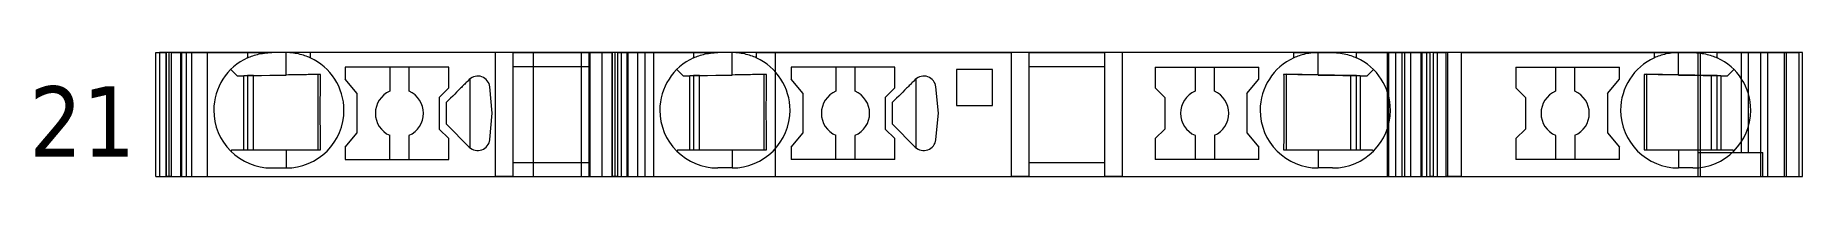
# Model space of a CAD drawing. Header units: millimetres. Extents: x 0 to 2100, y 0 to 1485.
# Drawn here: x 1201.8 to 1275.2, y 678.8 to 684 of the extents above; entities that cross this region are included whole.
import ezdxf
from ezdxf.enums import TextEntityAlignment as Align

# ---------------------------------------------------------------- set-up
doc = ezdxf.new("R2010")
doc.units = ezdxf.units.MM
for name, color, linetype, lineweight in [('EPLAN201', 7, 'Continuous', 5), ('EPLAN309', 5, 'Continuous', 5), ('EPLAN310', 5, 'Continuous', 5), ('EPLAN400', 5, 'Continuous', 5), ('EPLAN440', 73, 'Continuous', 5), ('EPLAN451', 7, 'Continuous', 5), ('EPLAN452', 7, 'Continuous', 5), ('EPLAN453', 7, 'Continuous', 5), ('EPLAN493', 5, 'Continuous', 5), ('EPLAN500', 7, 'Continuous', 5), ('EPLAN501', 7, 'Continuous', 5), ('EPLAN502', 7, 'Continuous', 5), ('EPLAN503', 7, 'Continuous', 5), ('EPLAN504', 7, 'Continuous', 5), ('MAIN-1', 7, 'Continuous', 5), ('MAIN-2', 7, 'Continuous', 5)]:
    doc.layers.add(name, color=color, linetype=linetype, lineweight=lineweight)
doc.styles.add('Tahoma', font='')
doc.styles.get('Tahoma').set_extended_font_data('Tahoma')

# ---------------------------------------------------------------- blocks, each defined once
blk = doc.blocks.new('EPLSYM_LibrarySPECIAL_Symbol12_Variant0_Placement8_11')
at = {"layer": 'EPLAN309', "lineweight": 13, "ltscale": 20}
blk.add_lwpolyline([(0, -5.15), (68.15, -5.15), (68.15, 0), (0, 0)], close=True, dxfattribs=at)
at = {"layer": 'EPLAN493', "color": 5, "style": 'Tahoma'}
blk.add_attdef('17_20450', text='', height=2.93475, dxfattribs=at).set_placement((0, -27.293475), align=Align.MIDDLE_RIGHT)
blk = doc.blocks.new('EPLFRAME')
at = {"layer": 'EPLAN201', "linetype": 'Continuous', "lineweight": 25, "ltscale": 4}
for p, q in [((210, 1485), (210, 1460)), ((420, 1485), (420, 1460)), ((630, 1485), (630, 1460)), ((840, 1485), (840, 1460)), ((1050, 1485), (1050, 1460)), ((1260, 1485), (1260, 1460)), ((1470, 1485), (1470, 1460)), ((1680, 1485), (1680, 1460)), ((1890, 1485), (1890, 1460)), ((100, 0), (100, 80)), ((200, 0), (200, 80)), ((360, 0), (360, 80)), ((500, 0), (500, 80)), ((1150, 0), (1150, 80)), ((1500, 0), (1500, 80)), ((1850, 80), (1850, 40)), ((0, 60), (500, 60)), ((2100, 60), (1850, 60)), ((0, 40), (500, 40)), ((1500, 40), (2100, 40)), ((1655, 0), (1655, 40)), ((2000, 0), (2000, 40)), ((0, 20), (920, 20)), ((710, 0), (710, 20)), ((2000, 20), (2100, 20))]:
    blk.add_line(p, q, dxfattribs=at)
at = {"layer": 'EPLAN201', "linetype": 'Continuous', "lineweight": 35, "ltscale": 4}
for p, q in [((0, 1460), (2100, 1460)), ((0, 80), (2100, 80)), ((300, 0), (300, 80)), ((920, 0), (920, 80))]:
    blk.add_line(p, q, dxfattribs=at)
blk.add_lwpolyline([(0, 0), (2100, 0), (2100, 1485), (0, 1485)], close=True, dxfattribs=at)
at = {"layer": 'EPLAN201', "color": 7, "style": 'Tahoma'}
for s, height, p in [('Date', 8.127, (305, 65)), ('=', 9.03, (1855, 65)), ('Ed.', 8.127, (305, 45)), ('+', 9.03, (1855, 45)), ('Appr.', 8.127, (305, 25)), ('Page', 8.127, (2005, 25)), ('Modification', 8.127, (5, 5)), ('Original', 8.127, (305, 5)), ('Replacement of', 8.127, (505, 5)), ('Replaced by', 8.127, (715, 5)), ('Date', 8.127, (105, 5)), ('Name', 8.127, (205, 5)), ('Page', 8.127, (2005, 5))]:
    blk.add_text(s, height=height, dxfattribs=at).set_placement(p)
blk.add_text('/', height=8.127, dxfattribs=at).set_placement((2069.985, 4.987), align=Align.CENTER)
at = {"layer": 'EPLAN451', "color": 7, "style": 'Tahoma'}
for tag, p, height in [('14_10014', (505, 60), 11.287), ('14_10015', (925, 60), 11.287), ('14_10011', (505, 25), 11.287), ('14_10013', (1660, 25), 8.127), ('14_10151', (365, 5), 8.127), ('14_10300', (2075, 5), 8.127)]:
    blk.add_attdef(tag, p, '', height=height, dxfattribs=at)
blk.add_attdef('4_25020', text='', height=8.127, dxfattribs=at).set_placement((2065, 5), align=Align.RIGHT)
at = {"layer": 'EPLAN452', "color": 7, "style": 'Tahoma'}
for tag, p, height in [('4_11041', (5, 85), 11.287), ('4_11071[1]', (5, 65), 8.127), ('4_11074[1]', (105, 65), 8.127), ('4_11070[1]', (205, 65), 8.127), ('4_11024', (365, 65), 8.127), ('4_20132_1001', (1870, 65), 8.127), ('4_11011', (1155, 60), 11.287), ('4_11030', (1505, 60), 11.287), ('4_11071[2]', (5, 45), 8.127), ('4_11074[2]', (105, 45), 8.127), ('4_11070[2]', (205, 45), 8.127), ('4_11022', (365, 45), 8.127), ('4_20134_1001', (1870, 45), 8.127), ('4_11071[3]', (5, 25), 8.127), ('4_11074[3]', (105, 25), 8.127), ('4_11070[3]', (205, 25), 8.127), ('4_11080', (365, 25), 8.127), ('4_11059', (1505, 25), 8.127)]:
    blk.add_attdef(tag, p, '', height=height, dxfattribs=at)
for tag, height, p in [('4_11040', 11.287, (2095, 85)), ('4_11000', 8.127, (2095, 25)), ('4_11085', 8.127, (705, 5)), ('4_11086', 8.127, (915, 5))]:
    blk.add_attdef(tag, text='', height=height, dxfattribs=at).set_placement(p, align=Align.RIGHT)
at = {"layer": 'EPLAN453', "color": 7, "style": 'Tahoma'}
for tag, p in [('53_19005_1', (105, 1465)), ('53_19005', (315, 1465)), ('53_19005_8', (525, 1465)), ('53_19005_6', (735, 1465)), ('53_19005_7', (945, 1465)), ('53_19005_9', (1155, 1465)), ('53_19005_3', (1365, 1465)), ('53_19005_2', (1575, 1465)), ('53_19005_4', (1785, 1465)), ('53_19005_5', (1995, 1465))]:
    blk.add_attdef(tag, text='', height=6.772, dxfattribs=at).set_placement(p, align=Align.BOTTOM_CENTER)
blk = doc.blocks.new('EPLSYM_LibrarySPECIAL_Symbol11_Variant0_Placement8')
at = {"layer": 'EPLAN310', "lineweight": 25, "ltscale": 20}
blk.add_lwpolyline([(0, -740), (550, -740), (550, 0), (0, 0)], close=True, dxfattribs=at)
at = {"layer": 'EPLAN400', "color": 5, "style": 'Tahoma'}
blk.add_attdef('17_20010', text='', height=2.2575, dxfattribs=at).set_placement((-1.5, -0.9515), align=Align.TOP_RIGHT)
at = {"layer": 'EPLAN440', "color": 73, "style": 'Tahoma'}
blk.add_attdef('17_20300', text='', height=1.6254, dxfattribs=at).set_placement((-1.5, -4.57508), align=Align.TOP_RIGHT)
at = {"layer": 'EPLAN500', "color": 7, "style": 'Tahoma'}
blk.add_attdef('17_20027', text='', height=1.6254, dxfattribs=at).set_placement((-1.5, -7.27508), align=Align.TOP_RIGHT)
at = {"layer": 'EPLAN501', "color": 7, "style": 'Tahoma'}
blk.add_attdef('17_20011', text='', height=1.6254, dxfattribs=at).set_placement((-1.5, -12.67508), align=Align.TOP_RIGHT)
at = {"layer": 'EPLAN502', "color": 7, "style": 'Tahoma'}
blk.add_attdef('17_20025', text='', height=1.6254, dxfattribs=at).set_placement((-1.5, -15.37508), align=Align.TOP_RIGHT)
at = {"layer": 'EPLAN503', "color": 7, "style": 'Tahoma'}
blk.add_attdef('17_20024', text='', height=1.6254, dxfattribs=at).set_placement((-1.5, -18.07508), align=Align.TOP_RIGHT)
at = {"layer": 'EPLAN504', "color": 7, "style": 'Tahoma'}
blk.add_attdef('17_20901[1]', text='', height=1.6254, dxfattribs=at).set_placement((-1.5, -9.97508), align=Align.TOP_RIGHT)

msp = doc.modelspace()

# ---------------------------------------------------------------- linework, layer by layer
at = {"layer": 'MAIN-1'}
for p, q in [((1206.85, 684), (1207.284, 684)), ((1206.85, 678.85), (1206.85, 684)), ((1207.393, 684), (1207.284, 684)), ((1207.284, 678.85), (1207.284, 684)), ((1207.501, 684), (1207.393, 684)), ((1207.393, 678.85), (1207.393, 684)), ((1207.501, 684), (1210.65, 684)), ((1207.501, 678.85), (1207.501, 684)), ((1210.65, 684), (1211.65, 684)), ((1210.65, 684), (1210.65, 683.782)), ((1210.933, 683.89), (1210.997, 683.909)), ((1210.997, 683.909), (1211.063, 683.927)), ((1211.063, 683.927), (1211.131, 683.943)), ((1211.131, 683.943), (1211.201, 683.958)), ((1211.201, 683.958), (1211.272, 683.97)), ((1211.272, 683.97), (1211.346, 683.981)), ((1211.346, 683.981), (1211.421, 683.989)), ((1211.421, 683.989), (1211.497, 683.995)), ((1211.497, 683.995), (1211.573, 683.999)), ((1211.573, 683.999), (1211.65, 684)), ((1212.25, 684), (1211.65, 684)), ((1212.327, 683.999), (1212.25, 684)), ((1213.25, 684), (1212.25, 684)), ((1212.25, 683.068), (1212.25, 684)), ((1212.403, 683.995), (1212.327, 683.999)), ((1212.479, 683.989), (1212.403, 683.995)), ((1212.554, 683.981), (1212.479, 683.989)), ((1212.628, 683.97), (1212.554, 683.981)), ((1212.699, 683.958), (1212.628, 683.97)), ((1212.769, 683.943), (1212.699, 683.958)), ((1212.837, 683.927), (1212.769, 683.943)), ((1212.903, 683.909), (1212.837, 683.927)), ((1212.967, 683.89), (1212.903, 683.909)), ((1220.932, 684), (1213.25, 684)), ((1213.25, 684), (1213.25, 683.782)), ((1221.65, 684), (1220.932, 684)), ((1220.932, 678.85), (1220.932, 684)), ((1221.65, 684), (1224.8, 684)), ((1221.65, 684), (1221.65, 678.85)), ((1224.8, 684), (1225.35, 684)), ((1224.8, 684), (1224.8, 678.85)), ((1225.35, 684), (1225.784, 684)), ((1225.35, 684), (1225.35, 678.85)), ((1225.893, 684), (1225.784, 684)), ((1225.784, 678.85), (1225.784, 684)), ((1226.001, 684), (1225.893, 684)), ((1225.893, 678.85), (1225.893, 684)), ((1226.001, 684), (1229.15, 684)), ((1226.001, 678.85), (1226.001, 684)), ((1229.15, 684), (1230.15, 684)), ((1229.15, 684), (1229.15, 683.782)), ((1229.433, 683.89), (1229.497, 683.909)), ((1229.497, 683.909), (1229.563, 683.927)), ((1229.563, 683.927), (1229.631, 683.943)), ((1229.631, 683.943), (1229.701, 683.958)), ((1229.701, 683.958), (1229.772, 683.97)), ((1229.772, 683.97), (1229.846, 683.981)), ((1229.846, 683.981), (1229.921, 683.989)), ((1229.921, 683.989), (1229.997, 683.995)), ((1229.997, 683.995), (1230.073, 683.999)), ((1230.073, 683.999), (1230.15, 684)), ((1230.75, 684), (1230.15, 684)), ((1230.827, 683.999), (1230.75, 684)), ((1231.75, 684), (1230.75, 684)), ((1230.75, 683.068), (1230.75, 684)), ((1230.903, 683.995), (1230.827, 683.999)), ((1230.979, 683.989), (1230.903, 683.995)), ((1231.054, 683.981), (1230.979, 683.989)), ((1231.128, 683.97), (1231.054, 683.981)), ((1231.199, 683.958), (1231.128, 683.97)), ((1231.269, 683.943), (1231.199, 683.958)), ((1231.337, 683.927), (1231.269, 683.943)), ((1231.403, 683.909), (1231.337, 683.927)), ((1231.467, 683.89), (1231.403, 683.909)), ((1231.75, 684), (1242.332, 684)), ((1231.75, 684), (1231.75, 683.782)), ((1243.05, 684), (1242.332, 684)), ((1242.332, 678.85), (1242.332, 684)), ((1243.05, 684), (1246.2, 684)), ((1243.05, 684), (1243.05, 678.85)), ((1246.919, 684), (1246.2, 684)), ((1246.2, 678.85), (1246.2, 684)), ((1254.05, 684), (1246.919, 684)), ((1246.919, 684), (1246.919, 678.85)), ((1254.05, 684), (1255.05, 684)), ((1254.05, 683.782), (1254.05, 684)), ((1254.397, 683.909), (1254.333, 683.89)), ((1254.463, 683.927), (1254.397, 683.909)), ((1254.531, 683.943), (1254.463, 683.927)), ((1254.601, 683.958), (1254.531, 683.943)), ((1254.673, 683.97), (1254.601, 683.958)), ((1254.746, 683.981), (1254.673, 683.97)), ((1254.821, 683.989), (1254.746, 683.981)), ((1254.897, 683.995), (1254.821, 683.989)), ((1254.973, 683.999), (1254.897, 683.995)), ((1255.05, 684), (1254.973, 683.999)), ((1255.05, 683.068), (1255.05, 684)), ((1255.05, 684), (1255.65, 684)), ((1255.65, 684), (1255.732, 683.999)), ((1256.65, 684), (1255.65, 684)), ((1255.732, 683.999), (1255.814, 683.994)), ((1255.814, 683.994), (1255.896, 683.987)), ((1255.896, 683.987), (1255.975, 683.978)), ((1255.975, 683.978), (1256.053, 683.966)), ((1256.053, 683.966), (1256.13, 683.952)), ((1256.13, 683.952), (1256.204, 683.935)), ((1256.204, 683.935), (1256.275, 683.917)), ((1256.275, 683.917), (1256.345, 683.897)), ((1256.65, 684), (1259.704, 684)), ((1256.65, 683.782), (1256.65, 684)), ((1259.832, 684), (1259.704, 684)), ((1259.704, 678.85), (1259.704, 684)), ((1259.832, 684), (1260.367, 684)), ((1259.832, 678.85), (1259.832, 684)), ((1261, 684), (1260.367, 684)), ((1260.367, 678.85), (1260.367, 684)), ((1261, 684), (1269, 684)), ((1261, 678.85), (1261, 684)), ((1269, 684), (1270, 684)), ((1269, 683.782), (1269, 684)), ((1269.347, 683.909), (1269.283, 683.89)), ((1269.413, 683.927), (1269.347, 683.909)), ((1269.481, 683.943), (1269.413, 683.927)), ((1269.551, 683.958), (1269.481, 683.943)), ((1269.622, 683.97), (1269.551, 683.958)), ((1269.696, 683.981), (1269.622, 683.97)), ((1269.771, 683.989), (1269.696, 683.981)), ((1269.847, 683.995), (1269.771, 683.989)), ((1269.923, 683.999), (1269.847, 683.995)), ((1270, 684), (1269.923, 683.999)), ((1270, 683.068), (1270, 684)), ((1270, 684), (1270.6, 684)), ((1270.6, 684), (1270.677, 683.999)), ((1271.6, 684), (1270.6, 684)), ((1270.677, 683.999), (1270.753, 683.995)), ((1270.753, 683.995), (1270.829, 683.989)), ((1270.829, 683.989), (1270.904, 683.981)), ((1270.904, 683.981), (1270.978, 683.97)), ((1270.978, 683.97), (1271.049, 683.958)), ((1271.049, 683.958), (1271.119, 683.943)), ((1271.119, 683.943), (1271.187, 683.927)), ((1271.187, 683.927), (1271.253, 683.909)), ((1271.253, 683.909), (1271.317, 683.89)), ((1271.6, 684), (1275, 684)), ((1271.6, 683.782), (1271.6, 684)), ((1275, 678.85), (1275, 684)), ((1209.953, 683.297), (1210.217, 683.033)), ((1210.65, 683.782), (1210.702, 683.805)), ((1210.702, 683.805), (1210.756, 683.827)), ((1210.756, 683.827), (1210.813, 683.849)), ((1210.813, 683.849), (1210.872, 683.87)), ((1210.872, 683.87), (1210.933, 683.89)), ((1213.028, 683.87), (1212.967, 683.89)), ((1213.087, 683.849), (1213.028, 683.87)), ((1213.144, 683.827), (1213.087, 683.849)), ((1213.198, 683.805), (1213.144, 683.827)), ((1213.25, 683.782), (1213.198, 683.805)), ((1214.7, 683.4), (1214.7, 682.889)), ((1219, 683.4), (1214.7, 683.4)), ((1216.55, 683.4), (1216.55, 682.392)), ((1217.35, 682.392), (1217.35, 683.4)), ((1219, 682.529), (1219, 683.4)), ((1221.65, 683.425), (1224.8, 683.425)), ((1228.453, 683.297), (1228.717, 683.033)), ((1229.15, 683.782), (1229.202, 683.805)), ((1229.202, 683.805), (1229.256, 683.827)), ((1229.256, 683.827), (1229.313, 683.849)), ((1229.313, 683.849), (1229.372, 683.87)), ((1229.372, 683.87), (1229.433, 683.89)), ((1231.528, 683.87), (1231.467, 683.89)), ((1231.587, 683.849), (1231.528, 683.87)), ((1231.644, 683.827), (1231.587, 683.849)), ((1231.698, 683.805), (1231.644, 683.827)), ((1231.75, 683.782), (1231.698, 683.805)), ((1233.2, 683.4), (1233.2, 682.889)), ((1237.5, 683.4), (1233.2, 683.4)), ((1235.05, 683.4), (1235.05, 682.392)), ((1235.85, 682.392), (1235.85, 683.4)), ((1237.5, 682.529), (1237.5, 683.4)), ((1240.05, 683.3), (1240.05, 681.8)), ((1241.55, 683.3), (1240.05, 683.3)), ((1241.55, 681.8), (1241.55, 683.3)), ((1243.05, 683.425), (1246.2, 683.425)), ((1248.3, 683.4), (1248.3, 682.529)), ((1248.3, 683.4), (1252.6, 683.4)), ((1249.95, 683.4), (1249.95, 682.392)), ((1250.75, 682.392), (1250.75, 683.4)), ((1252.6, 682.889), (1252.6, 683.4)), ((1254.102, 683.805), (1254.05, 683.782)), ((1254.156, 683.827), (1254.102, 683.805)), ((1254.213, 683.849), (1254.156, 683.827)), ((1254.272, 683.87), (1254.213, 683.849)), ((1254.333, 683.89), (1254.272, 683.87)), ((1256.345, 683.897), (1256.411, 683.876)), ((1256.411, 683.876), (1256.475, 683.854)), ((1256.475, 683.854), (1256.536, 683.831)), ((1256.536, 683.831), (1256.594, 683.806)), ((1256.594, 683.806), (1256.65, 683.782)), ((1257.083, 683.033), (1257.347, 683.297)), ((1263.25, 683.4), (1263.25, 682.529)), ((1263.25, 683.4), (1267.55, 683.4)), ((1264.9, 683.4), (1264.9, 682.392)), ((1265.7, 682.392), (1265.7, 683.4)), ((1267.55, 682.889), (1267.55, 683.4)), ((1269.052, 683.805), (1269, 683.782)), ((1269.106, 683.827), (1269.052, 683.805)), ((1269.163, 683.849), (1269.106, 683.827)), ((1269.222, 683.87), (1269.163, 683.849)), ((1269.283, 683.89), (1269.222, 683.87)), ((1271.317, 683.89), (1271.378, 683.87)), ((1271.378, 683.87), (1271.437, 683.849)), ((1271.437, 683.849), (1271.494, 683.827)), ((1271.494, 683.827), (1271.548, 683.805)), ((1271.548, 683.805), (1271.6, 683.782)), ((1272.033, 683.033), (1272.297, 683.297)), ((1210.217, 683.033), (1212.25, 683.068)), ((1210.5, 679.95), (1210.5, 683.038)), ((1210.65, 683.04), (1210.65, 679.95)), ((1210.9, 679.95), (1210.9, 683.045)), ((1212.345, 683.07), (1212.25, 683.068)), ((1212.438, 683.071), (1212.345, 683.07)), ((1212.53, 683.073), (1212.438, 683.071)), ((1212.618, 683.075), (1212.53, 683.073)), ((1212.703, 683.076), (1212.618, 683.075)), ((1212.786, 683.077), (1212.703, 683.076)), ((1212.865, 683.079), (1212.786, 683.077)), ((1212.943, 683.08), (1212.865, 683.079)), ((1213.017, 683.081), (1212.943, 683.08)), ((1213.09, 683.082), (1213.017, 683.081)), ((1213.16, 683.084), (1213.09, 683.082)), ((1213.229, 683.085), (1213.16, 683.084)), ((1213.297, 683.086), (1213.229, 683.085)), ((1213.363, 683.087), (1213.297, 683.086)), ((1213.428, 683.088), (1213.363, 683.087)), ((1213.491, 683.089), (1213.428, 683.088)), ((1213.554, 683.09), (1213.491, 683.089)), ((1213.615, 683.091), (1213.554, 683.09)), ((1213.579, 679.95), (1213.579, 683.091)), ((1213.676, 683.092), (1213.615, 683.091)), ((1213.67, 682.488), (1213.671, 682.57)), ((1213.67, 682.404), (1213.67, 682.488)), ((1213.671, 682.57), (1213.672, 682.649)), ((1213.672, 682.649), (1213.673, 682.727)), ((1213.673, 682.803), (1213.674, 682.877)), ((1213.673, 682.727), (1213.673, 682.803)), ((1213.674, 682.877), (1213.675, 682.95)), ((1213.675, 682.95), (1213.676, 683.022)), ((1213.676, 683.022), (1213.676, 683.092)), ((1215.2, 682.293), (1214.7, 682.889)), ((1218.6, 682.129), (1219, 682.529)), ((1219.443, 682.475), (1219.402, 682.434)), ((1219.483, 682.515), (1219.443, 682.475)), ((1219.521, 682.553), (1219.483, 682.515)), ((1219.558, 682.59), (1219.521, 682.553)), ((1219.594, 682.626), (1219.558, 682.59)), ((1219.627, 682.659), (1219.594, 682.626)), ((1219.658, 682.691), (1219.627, 682.659)), ((1219.69, 682.722), (1219.658, 682.691)), ((1219.721, 682.753), (1219.69, 682.722)), ((1219.752, 682.785), (1219.721, 682.753)), ((1219.784, 682.816), (1219.752, 682.785)), ((1219.815, 682.847), (1219.784, 682.816)), ((1219.846, 682.879), (1219.815, 682.847)), ((1219.867, 682.898), (1219.867, 680.052)), ((1220.802, 681.475), (1220.698, 682.572)), ((1228.717, 683.033), (1230.75, 683.068)), ((1229, 679.95), (1229, 683.038)), ((1229.15, 683.04), (1229.15, 679.95)), ((1229.4, 679.95), (1229.4, 683.045)), ((1230.87, 683.07), (1230.75, 683.068)), ((1230.987, 683.072), (1230.87, 683.07)), ((1231.1, 683.074), (1230.987, 683.072)), ((1231.209, 683.076), (1231.1, 683.074)), ((1231.313, 683.078), (1231.209, 683.076)), ((1231.412, 683.079), (1231.313, 683.078)), ((1231.507, 683.081), (1231.412, 683.079)), ((1231.599, 683.083), (1231.507, 683.081)), ((1231.688, 683.084), (1231.599, 683.083)), ((1231.774, 683.086), (1231.688, 683.084)), ((1231.858, 683.087), (1231.774, 683.086)), ((1231.94, 683.088), (1231.858, 683.087)), ((1232.02, 683.09), (1231.94, 683.088)), ((1232.099, 683.091), (1232.02, 683.09)), ((1232.079, 679.95), (1232.079, 683.091)), ((1232.176, 683.092), (1232.099, 683.091)), ((1232.17, 682.488), (1232.171, 682.57)), ((1232.17, 682.404), (1232.17, 682.488)), ((1232.171, 682.57), (1232.172, 682.649)), ((1232.172, 682.649), (1232.173, 682.727)), ((1232.173, 682.803), (1232.174, 682.877)), ((1232.173, 682.727), (1232.173, 682.803)), ((1232.174, 682.877), (1232.175, 682.95)), ((1232.175, 682.95), (1232.176, 683.022)), ((1232.176, 683.022), (1232.176, 683.092)), ((1233.7, 682.293), (1233.2, 682.889)), ((1237.1, 682.129), (1237.5, 682.529)), ((1237.943, 682.475), (1237.902, 682.434)), ((1237.983, 682.515), (1237.943, 682.475)), ((1238.021, 682.553), (1237.983, 682.515)), ((1238.058, 682.59), (1238.021, 682.553)), ((1238.094, 682.626), (1238.058, 682.59)), ((1238.127, 682.659), (1238.094, 682.626)), ((1238.158, 682.691), (1238.127, 682.659)), ((1238.19, 682.722), (1238.158, 682.691)), ((1238.221, 682.753), (1238.19, 682.722)), ((1238.252, 682.785), (1238.221, 682.753)), ((1238.284, 682.816), (1238.252, 682.785)), ((1238.315, 682.847), (1238.284, 682.816)), ((1238.346, 682.879), (1238.315, 682.847)), ((1238.367, 682.898), (1238.367, 680.052)), ((1239.302, 681.475), (1239.198, 682.572)), ((1248.7, 682.129), (1248.3, 682.529)), ((1252.1, 682.293), (1252.6, 682.889)), ((1253.624, 683.092), (1253.625, 683.022)), ((1253.685, 683.091), (1253.624, 683.092)), ((1253.625, 683.022), (1253.625, 682.95)), ((1253.625, 682.95), (1253.626, 682.877)), ((1253.626, 682.877), (1253.627, 682.803)), ((1253.627, 682.803), (1253.628, 682.727)), ((1253.628, 682.727), (1253.628, 682.649)), ((1253.628, 682.649), (1253.629, 682.57)), ((1253.629, 682.57), (1253.63, 682.488)), ((1253.63, 682.488), (1253.63, 682.404)), ((1253.746, 683.09), (1253.685, 683.091)), ((1253.721, 683.091), (1253.721, 679.95)), ((1253.809, 683.089), (1253.746, 683.09)), ((1253.873, 683.088), (1253.809, 683.089)), ((1253.937, 683.087), (1253.873, 683.088)), ((1254.003, 683.086), (1253.937, 683.087)), ((1254.071, 683.085), (1254.003, 683.086)), ((1254.14, 683.084), (1254.071, 683.085)), ((1254.21, 683.082), (1254.14, 683.084)), ((1254.283, 683.081), (1254.21, 683.082)), ((1254.358, 683.08), (1254.283, 683.081)), ((1254.435, 683.079), (1254.358, 683.08)), ((1254.514, 683.077), (1254.435, 683.079)), ((1254.597, 683.076), (1254.514, 683.077)), ((1254.682, 683.075), (1254.597, 683.076)), ((1254.771, 683.073), (1254.682, 683.075)), ((1254.862, 683.071), (1254.771, 683.073)), ((1254.955, 683.07), (1254.862, 683.071)), ((1255.05, 683.068), (1254.955, 683.07)), ((1255.05, 683.068), (1257.083, 683.033)), ((1256.4, 683.045), (1256.4, 679.95)), ((1256.65, 679.95), (1256.65, 683.04)), ((1256.8, 683.038), (1256.8, 679.95)), ((1263.65, 682.129), (1263.25, 682.529)), ((1267.05, 682.293), (1267.55, 682.889)), ((1268.574, 683.092), (1268.574, 683.022)), ((1268.635, 683.091), (1268.574, 683.092)), ((1268.574, 683.022), (1268.575, 682.95)), ((1268.575, 682.95), (1268.576, 682.877)), ((1268.576, 682.877), (1268.577, 682.803)), ((1268.577, 682.803), (1268.577, 682.727)), ((1268.577, 682.727), (1268.578, 682.649)), ((1268.578, 682.649), (1268.579, 682.57)), ((1268.579, 682.57), (1268.58, 682.488)), ((1268.58, 682.488), (1268.58, 682.404)), ((1268.696, 683.09), (1268.635, 683.091)), ((1268.671, 683.091), (1268.671, 679.95)), ((1268.759, 683.089), (1268.696, 683.09)), ((1268.822, 683.088), (1268.759, 683.089)), ((1268.887, 683.087), (1268.822, 683.088)), ((1268.953, 683.086), (1268.887, 683.087)), ((1269.021, 683.085), (1268.953, 683.086)), ((1269.09, 683.084), (1269.021, 683.085)), ((1269.16, 683.082), (1269.09, 683.084)), ((1269.233, 683.081), (1269.16, 683.082)), ((1269.307, 683.08), (1269.233, 683.081)), ((1269.385, 683.079), (1269.307, 683.08)), ((1269.464, 683.077), (1269.385, 683.079)), ((1269.547, 683.076), (1269.464, 683.077)), ((1269.632, 683.075), (1269.547, 683.076)), ((1269.72, 683.073), (1269.632, 683.075)), ((1269.812, 683.071), (1269.72, 683.073)), ((1269.905, 683.07), (1269.812, 683.071)), ((1270, 683.068), (1269.905, 683.07)), ((1270, 683.068), (1272.033, 683.033)), ((1271.35, 683.045), (1271.35, 679.95)), ((1271.6, 679.95), (1271.6, 683.04)), ((1271.75, 683.038), (1271.75, 679.95)), ((1213.667, 681.931), (1213.668, 682.034)), ((1213.667, 681.824), (1213.667, 681.931)), ((1213.667, 681.713), (1213.667, 681.824)), ((1213.667, 681.6), (1213.667, 681.713)), ((1213.668, 682.132), (1213.669, 682.226)), ((1213.668, 682.034), (1213.668, 682.132)), ((1213.669, 682.317), (1213.67, 682.404)), ((1213.669, 682.226), (1213.669, 682.317)), ((1215.2, 680.657), (1215.2, 682.293)), ((1218.6, 682.129), (1218.6, 680.821)), ((1218.986, 682.018), (1218.9, 681.932)), ((1218.9, 681.802), (1218.9, 681.932)), ((1218.9, 681.671), (1218.9, 681.802)), ((1219.072, 682.104), (1218.986, 682.018)), ((1219.158, 682.19), (1219.072, 682.104)), ((1219.242, 682.274), (1219.158, 682.19)), ((1219.323, 682.356), (1219.242, 682.274)), ((1219.402, 682.434), (1219.323, 682.356)), ((1232.167, 681.931), (1232.168, 682.034)), ((1232.167, 681.824), (1232.167, 681.931)), ((1232.167, 681.713), (1232.167, 681.824)), ((1232.167, 681.6), (1232.167, 681.713)), ((1232.168, 682.132), (1232.169, 682.226)), ((1232.168, 682.034), (1232.168, 682.132)), ((1232.169, 682.317), (1232.17, 682.404)), ((1232.169, 682.226), (1232.169, 682.317)), ((1233.7, 680.657), (1233.7, 682.293)), ((1237.1, 682.129), (1237.1, 680.821)), ((1237.486, 682.018), (1237.4, 681.932)), ((1237.4, 681.802), (1237.4, 681.932)), ((1237.4, 681.671), (1237.4, 681.802)), ((1237.572, 682.104), (1237.486, 682.018)), ((1237.658, 682.19), (1237.572, 682.104)), ((1237.742, 682.274), (1237.658, 682.19)), ((1237.823, 682.356), (1237.742, 682.274)), ((1237.902, 682.434), (1237.823, 682.356)), ((1240.05, 681.8), (1241.55, 681.8)), ((1248.7, 682.129), (1248.7, 680.821)), ((1252.1, 682.293), (1252.1, 680.657)), ((1253.63, 682.404), (1253.631, 682.317)), ((1253.631, 682.317), (1253.631, 682.226)), ((1253.631, 682.226), (1253.632, 682.132)), ((1253.632, 682.132), (1253.633, 682.034)), ((1253.633, 682.034), (1253.633, 681.931)), ((1253.633, 681.931), (1253.633, 681.824)), ((1253.633, 681.824), (1253.633, 681.713)), ((1253.633, 681.713), (1253.634, 681.6)), ((1263.65, 682.129), (1263.65, 680.821)), ((1267.05, 682.293), (1267.05, 680.657)), ((1268.58, 682.404), (1268.581, 682.317)), ((1268.581, 682.317), (1268.581, 682.226)), ((1268.581, 682.226), (1268.582, 682.132)), ((1268.582, 682.132), (1268.582, 682.034)), ((1268.582, 682.034), (1268.583, 681.931)), ((1268.583, 681.931), (1268.583, 681.824)), ((1268.583, 681.824), (1268.583, 681.713)), ((1268.583, 681.713), (1268.583, 681.6)), ((1213.667, 681.479), (1213.667, 681.6)), ((1213.667, 681.361), (1213.667, 681.479)), ((1213.667, 681.247), (1213.667, 681.361)), ((1213.668, 681.138), (1213.667, 681.247)), ((1213.668, 681.034), (1213.668, 681.138)), ((1213.669, 680.934), (1213.668, 681.034)), ((1218.9, 681.54), (1218.9, 681.671)), ((1218.9, 681.41), (1218.9, 681.54)), ((1218.9, 681.279), (1218.9, 681.41)), ((1218.9, 681.148), (1218.9, 681.279)), ((1218.9, 681.018), (1218.9, 681.148)), ((1218.9, 681.018), (1219.846, 680.071)), ((1220.698, 680.378), (1220.802, 681.475)), ((1232.167, 681.479), (1232.167, 681.6)), ((1232.167, 681.361), (1232.167, 681.479)), ((1232.167, 681.247), (1232.167, 681.361)), ((1232.168, 681.138), (1232.167, 681.247)), ((1232.168, 681.034), (1232.168, 681.138)), ((1232.169, 680.934), (1232.168, 681.034)), ((1237.4, 681.54), (1237.4, 681.671)), ((1237.4, 681.41), (1237.4, 681.54)), ((1237.4, 681.279), (1237.4, 681.41)), ((1237.4, 681.148), (1237.4, 681.279)), ((1237.4, 681.018), (1237.4, 681.148)), ((1237.4, 681.018), (1238.346, 680.071)), ((1239.198, 680.378), (1239.302, 681.475)), ((1253.632, 681.034), (1253.631, 680.934)), ((1253.633, 681.247), (1253.632, 681.138)), ((1253.632, 681.138), (1253.632, 681.034)), ((1253.634, 681.6), (1253.633, 681.479)), ((1253.633, 681.479), (1253.633, 681.361)), ((1253.633, 681.361), (1253.633, 681.247)), ((1268.582, 681.034), (1268.581, 680.934)), ((1268.583, 681.247), (1268.582, 681.138)), ((1268.582, 681.138), (1268.582, 681.034)), ((1268.583, 681.6), (1268.583, 681.479)), ((1268.583, 681.479), (1268.583, 681.361)), ((1268.583, 681.361), (1268.583, 681.247)), ((1213.669, 680.839), (1213.669, 680.934)), ((1213.67, 680.748), (1213.669, 680.839)), ((1213.671, 680.659), (1213.67, 680.748)), ((1213.672, 680.573), (1213.671, 680.659)), ((1213.672, 680.49), (1213.672, 680.573)), ((1213.673, 680.408), (1213.672, 680.49)), ((1213.674, 680.329), (1213.673, 680.408)), ((1213.675, 680.25), (1213.674, 680.329)), ((1213.676, 680.174), (1213.675, 680.25)), ((1214.7, 680.061), (1215.2, 680.657)), ((1216.55, 679.55), (1216.55, 680.558)), ((1217.35, 679.55), (1217.35, 680.558)), ((1219, 680.421), (1218.6, 680.821)), ((1219, 679.55), (1219, 680.421)), ((1232.169, 680.839), (1232.169, 680.934)), ((1232.17, 680.748), (1232.169, 680.839)), ((1232.171, 680.659), (1232.17, 680.748)), ((1232.172, 680.573), (1232.171, 680.659)), ((1232.172, 680.49), (1232.172, 680.573)), ((1232.173, 680.408), (1232.172, 680.49)), ((1232.174, 680.329), (1232.173, 680.408)), ((1232.175, 680.25), (1232.174, 680.329)), ((1232.176, 680.174), (1232.175, 680.25)), ((1233.2, 680.061), (1233.7, 680.657)), ((1235.05, 679.55), (1235.05, 680.558)), ((1235.85, 679.55), (1235.85, 680.558)), ((1237.5, 680.421), (1237.1, 680.821)), ((1237.5, 679.55), (1237.5, 680.421)), ((1248.7, 680.821), (1248.3, 680.421)), ((1248.3, 680.421), (1248.3, 679.55)), ((1249.95, 680.558), (1249.95, 679.55)), ((1250.75, 680.558), (1250.75, 679.55)), ((1252.1, 680.657), (1252.6, 680.061)), ((1253.625, 680.25), (1253.624, 680.174)), ((1253.626, 680.329), (1253.625, 680.25)), ((1253.627, 680.408), (1253.626, 680.329)), ((1253.628, 680.49), (1253.627, 680.408)), ((1253.629, 680.659), (1253.628, 680.573)), ((1253.628, 680.573), (1253.628, 680.49)), ((1253.63, 680.748), (1253.629, 680.659)), ((1253.631, 680.839), (1253.63, 680.748)), ((1253.631, 680.934), (1253.631, 680.839)), ((1263.65, 680.821), (1263.25, 680.421)), ((1263.25, 680.421), (1263.25, 679.55)), ((1264.9, 680.558), (1264.9, 679.55)), ((1265.7, 680.558), (1265.7, 679.55)), ((1267.05, 680.657), (1267.55, 680.061)), ((1268.575, 680.25), (1268.574, 680.174)), ((1268.576, 680.329), (1268.575, 680.25)), ((1268.577, 680.408), (1268.576, 680.329)), ((1268.578, 680.49), (1268.577, 680.408)), ((1268.579, 680.659), (1268.578, 680.573)), ((1268.578, 680.573), (1268.578, 680.49)), ((1268.58, 680.748), (1268.579, 680.659)), ((1268.581, 680.839), (1268.58, 680.748)), ((1268.581, 680.934), (1268.581, 680.839)), ((1210, 679.95), (1209.953, 679.903)), ((1210, 679.95), (1212.25, 679.95)), ((1212.25, 679.95), (1212.342, 679.95)), ((1212.25, 679.95), (1212.25, 679.2)), ((1212.342, 679.95), (1212.433, 679.95)), ((1212.433, 679.95), (1212.523, 679.95)), ((1212.523, 679.95), (1212.61, 679.95)), ((1212.61, 679.95), (1212.695, 679.95)), ((1212.695, 679.95), (1212.778, 679.95)), ((1212.778, 679.95), (1212.858, 679.95)), ((1212.858, 679.95), (1212.936, 679.95)), ((1212.936, 679.95), (1213.011, 679.95)), ((1213.011, 679.95), (1213.085, 679.95)), ((1213.085, 679.95), (1213.157, 679.95)), ((1213.157, 679.95), (1213.226, 679.95)), ((1213.226, 679.95), (1213.295, 679.95)), ((1213.295, 679.95), (1213.361, 679.95)), ((1213.361, 679.95), (1213.427, 679.95)), ((1213.427, 679.95), (1213.491, 679.95)), ((1213.491, 679.95), (1213.555, 679.95)), ((1213.555, 679.95), (1213.617, 679.95)), ((1213.617, 679.95), (1213.678, 679.95)), ((1213.676, 680.098), (1213.676, 680.174)), ((1213.677, 680.024), (1213.676, 680.098)), ((1213.678, 679.95), (1213.677, 680.024)), ((1214.7, 680.061), (1214.7, 679.55)), ((1214.7, 679.55), (1219, 679.55)), ((1228.5, 679.95), (1228.453, 679.903)), ((1228.5, 679.95), (1230.75, 679.95)), ((1230.75, 679.95), (1230.842, 679.95)), ((1230.75, 679.95), (1230.75, 679.2)), ((1230.842, 679.95), (1230.933, 679.95)), ((1230.933, 679.95), (1231.023, 679.95)), ((1231.023, 679.95), (1231.11, 679.95)), ((1231.11, 679.95), (1231.195, 679.95)), ((1231.195, 679.95), (1231.278, 679.95)), ((1231.278, 679.95), (1231.358, 679.95)), ((1231.358, 679.95), (1231.436, 679.95)), ((1231.436, 679.95), (1231.511, 679.95)), ((1231.511, 679.95), (1231.585, 679.95)), ((1231.585, 679.95), (1231.657, 679.95)), ((1231.657, 679.95), (1231.726, 679.95)), ((1231.726, 679.95), (1231.795, 679.95)), ((1231.795, 679.95), (1231.861, 679.95)), ((1231.861, 679.95), (1231.927, 679.95)), ((1231.927, 679.95), (1231.991, 679.95)), ((1231.991, 679.95), (1232.055, 679.95)), ((1232.055, 679.95), (1232.117, 679.95)), ((1232.117, 679.95), (1232.178, 679.95)), ((1232.176, 680.098), (1232.176, 680.174)), ((1232.177, 680.024), (1232.176, 680.098)), ((1232.178, 679.95), (1232.177, 680.024)), ((1233.2, 680.061), (1233.2, 679.55)), ((1237.5, 679.55), (1233.2, 679.55)), ((1252.6, 679.55), (1248.3, 679.55)), ((1252.6, 679.55), (1252.6, 680.061)), ((1253.623, 680.024), (1253.622, 679.95)), ((1253.622, 679.95), (1253.683, 679.95)), ((1253.624, 680.098), (1253.623, 680.024)), ((1253.624, 680.174), (1253.624, 680.098)), ((1253.683, 679.95), (1253.746, 679.95)), ((1253.746, 679.95), (1253.809, 679.95)), ((1253.809, 679.95), (1253.873, 679.95)), ((1253.873, 679.95), (1253.939, 679.95)), ((1253.939, 679.95), (1254.005, 679.95)), ((1254.005, 679.95), (1254.074, 679.95)), ((1254.074, 679.95), (1254.144, 679.95)), ((1254.144, 679.95), (1254.215, 679.95)), ((1254.215, 679.95), (1254.289, 679.95)), ((1254.289, 679.95), (1254.364, 679.95)), ((1254.364, 679.95), (1254.442, 679.95)), ((1254.442, 679.95), (1254.522, 679.95)), ((1254.522, 679.95), (1254.605, 679.95)), ((1254.605, 679.95), (1254.69, 679.95)), ((1254.69, 679.95), (1254.778, 679.95)), ((1254.778, 679.95), (1254.867, 679.95)), ((1254.867, 679.95), (1254.958, 679.95)), ((1254.958, 679.95), (1255.05, 679.95)), ((1255.05, 679.95), (1257.3, 679.95)), ((1255.05, 679.95), (1255.05, 679.2)), ((1257.347, 679.903), (1257.3, 679.95)), ((1267.55, 679.55), (1263.25, 679.55)), ((1267.55, 679.55), (1267.55, 680.061)), ((1268.573, 680.024), (1268.572, 679.95)), ((1268.572, 679.95), (1268.633, 679.95)), ((1268.574, 680.098), (1268.573, 680.024)), ((1268.574, 680.174), (1268.574, 680.098)), ((1268.633, 679.95), (1268.695, 679.95)), ((1268.695, 679.95), (1268.759, 679.95)), ((1268.759, 679.95), (1268.823, 679.95)), ((1268.823, 679.95), (1268.889, 679.95)), ((1268.889, 679.95), (1268.955, 679.95)), ((1268.955, 679.95), (1269.024, 679.95)), ((1269.024, 679.95), (1269.093, 679.95)), ((1269.093, 679.95), (1269.165, 679.95)), ((1269.165, 679.95), (1269.239, 679.95)), ((1269.239, 679.95), (1269.314, 679.95)), ((1269.314, 679.95), (1269.392, 679.95)), ((1269.392, 679.95), (1269.472, 679.95)), ((1269.472, 679.95), (1269.555, 679.95)), ((1269.555, 679.95), (1269.64, 679.95)), ((1269.64, 679.95), (1269.727, 679.95)), ((1269.727, 679.95), (1269.817, 679.95)), ((1269.817, 679.95), (1269.908, 679.95)), ((1269.908, 679.95), (1270, 679.95)), ((1270, 679.95), (1270, 679.2)), ((1270, 679.95), (1272.25, 679.95)), ((1272.297, 679.903), (1272.25, 679.95)), ((1206.85, 678.85), (1207.284, 678.85)), ((1207.393, 678.85), (1207.284, 678.85)), ((1207.501, 678.85), (1207.393, 678.85)), ((1207.501, 678.85), (1220.932, 678.85)), ((1211.65, 679.2), (1212.25, 679.2)), ((1221.65, 678.85), (1220.932, 678.85)), ((1221.65, 679.425), (1224.8, 679.425)), ((1221.65, 678.85), (1224.8, 678.85)), ((1224.8, 678.85), (1225.35, 678.85)), ((1225.35, 678.85), (1225.784, 678.85)), ((1225.893, 678.85), (1225.784, 678.85)), ((1226.001, 678.85), (1225.893, 678.85)), ((1226.001, 678.85), (1242.332, 678.85)), ((1230.75, 679.2), (1230.15, 679.2)), ((1243.05, 678.85), (1242.332, 678.85)), ((1243.05, 679.425), (1246.2, 679.425)), ((1243.05, 678.85), (1246.2, 678.85)), ((1246.919, 678.85), (1246.2, 678.85)), ((1246.919, 678.85), (1259.704, 678.85)), ((1255.65, 679.2), (1255.05, 679.2)), ((1258.544, 678.85), (1258.544, 678.85)), ((1258.65, 678.85), (1258.65, 678.85)), ((1259.832, 678.85), (1259.704, 678.85)), ((1259.832, 678.85), (1260.367, 678.85)), ((1261, 678.85), (1260.367, 678.85)), ((1261, 678.85), (1275, 678.85)), ((1270.6, 679.2), (1270, 679.2)), ((1273.5, 678.85), (1273.5, 678.85))]:
    msp.add_line(p, q, dxfattribs=at)
for centre, radius, start, end in [((1211.65, 681.6), 2.4, 114.62435, 179.99998), ((1212.25, 681.6), 2.4, 0.00002, 65.37565), ((1230.15, 681.6), 2.4, 114.62435, 179.99998), ((1230.75, 681.6), 2.4, 0.00002, 65.37565), ((1255.05, 681.6), 2.4, 114.62435, 179.99998), ((1255.65, 681.6), 2.4, 0.00002, 65.37565), ((1270, 681.6), 2.4, 114.62435, 179.99998), ((1270.6, 681.6), 2.4, 0.00002, 65.37565), ((1220.2, 682.525), 0.5, 5.44037, 134.99999), ((1238.7, 682.525), 0.5, 5.44037, 134.99999), ((1216.95, 681.475), 1, 113.57819, 179.99998), ((1216.95, 681.475), 1, 0.00002, 66.42181), ((1235.45, 681.475), 1, 113.57819, 179.99998), ((1235.45, 681.475), 1, 0.00002, 66.42181), ((1250.35, 681.475), 1, 113.57819, 179.99998), ((1250.35, 681.475), 1, 0.00002, 66.42181), ((1265.3, 681.475), 1, 113.57819, 179.99998), ((1265.3, 681.475), 1, 0.00002, 66.42181), ((1211.65, 681.6), 2.4, 179.99998, 269.99998), ((1212.25, 681.6), 2.4, 269.99998, 0.00002), ((1216.95, 681.475), 1, 179.99998, 246.42183), ((1216.95, 681.475), 1, 293.57817, 0.00002), ((1230.15, 681.6), 2.4, 179.99998, 269.99998), ((1230.75, 681.6), 2.4, 269.99998, 0.00002), ((1235.45, 681.475), 1, 179.99998, 246.42183), ((1235.45, 681.475), 1, 293.57817, 0.00002), ((1250.35, 681.475), 1, 179.99998, 246.42183), ((1250.35, 681.475), 1, 293.57817, 0.00002), ((1255.05, 681.6), 2.4, 179.99998, 270.00002), ((1255.65, 681.6), 2.4, 270.00002, 0.00002), ((1265.3, 681.475), 1, 179.99998, 246.42183), ((1265.3, 681.475), 1, 293.57817, 0.00002), ((1270, 681.6), 2.4, 179.99998, 270.00002), ((1270.6, 681.6), 2.4, 270.00002, 0.00002), ((1220.2, 680.425), 0.5, 224.99997, 354.55961), ((1238.7, 680.425), 0.5, 224.99997, 354.55961)]:
    msp.add_arc(centre, radius, start, end, dxfattribs=at)
at = {"layer": 'MAIN-2'}
for p, q in [((1207.256, 684), (1207.256, 678.85)), ((1207.889, 678.85), (1207.889, 684)), ((1207.917, 684), (1207.917, 678.85)), ((1208.102, 684), (1208.102, 678.85)), ((1208.32, 684), (1208.32, 678.85)), ((1208.981, 684), (1208.981, 678.85)), ((1222.506, 678.85), (1222.506, 684)), ((1224.491, 684), (1224.491, 678.85)), ((1224.85, 684), (1224.85, 678.85)), ((1225.756, 684), (1225.756, 678.85)), ((1226.15, 684), (1226.15, 678.85)), ((1226.389, 678.85), (1226.389, 684)), ((1226.417, 684), (1226.417, 678.85)), ((1226.82, 684), (1226.82, 678.85)), ((1227.136, 678.85), (1227.136, 684)), ((1227.481, 684), (1227.481, 678.85)), ((1232.55, 678.85), (1232.55, 684)), ((1257.931, 678.85), (1257.931, 684)), ((1257.971, 684), (1257.971, 678.85)), ((1258.262, 684), (1258.262, 678.85)), ((1258.544, 678.85), (1258.544, 684)), ((1258.65, 678.85), (1258.65, 684)), ((1258.891, 684), (1258.891, 678.85)), ((1259.316, 684), (1259.316, 678.85)), ((1259.361, 684), (1259.361, 678.85)), ((1259.363, 678.85), (1259.363, 684)), ((1259.55, 684), (1259.55, 678.85)), ((1260.008, 678.85), (1260.008, 684)), ((1260.414, 684), (1260.414, 678.85)), ((1270.8, 684), (1270.8, 678.85)), ((1270.898, 684), (1270.898, 678.85)), ((1272.6, 684), (1272.6, 679.85)), ((1272.9, 679.85), (1272.9, 684)), ((1273.4, 684), (1273.4, 678.85)), ((1273.709, 678.85), (1273.709, 684)), ((1274.4, 678.85), (1274.4, 684)), ((1274.47, 684), (1274.47, 678.85)), ((1210.217, 683.033), (1210.5, 683.038)), ((1210.65, 683.042), (1210.5, 683.039)), ((1210.5, 683.039), (1210.5, 683.038)), ((1210.5, 683.038), (1210.5, 683.038)), ((1210.9, 683.048), (1210.65, 683.043)), ((1210.65, 683.042), (1210.65, 683.043)), ((1210.65, 683.042), (1210.65, 683.04)), ((1210.9, 683.053), (1213.579, 683.1)), ((1210.9, 683.048), (1210.9, 683.053)), ((1210.9, 683.045), (1210.9, 683.048)), ((1213.579, 683.1), (1213.676, 683.092)), ((1213.579, 683.091), (1213.579, 683.1)), ((1228.717, 683.033), (1229, 683.038)), ((1229.15, 683.042), (1229, 683.039)), ((1229, 683.039), (1229, 683.038)), ((1229, 683.038), (1229, 683.038)), ((1229.4, 683.048), (1229.15, 683.043)), ((1229.15, 683.042), (1229.15, 683.043)), ((1229.15, 683.042), (1229.15, 683.04)), ((1229.4, 683.053), (1232.079, 683.1)), ((1229.4, 683.048), (1229.4, 683.053)), ((1229.4, 683.045), (1229.4, 683.048)), ((1232.079, 683.1), (1232.176, 683.092)), ((1232.079, 683.091), (1232.079, 683.1)), ((1253.721, 683.1), (1253.624, 683.092)), ((1253.721, 683.1), (1253.721, 683.091)), ((1256.4, 683.053), (1253.721, 683.1)), ((1256.4, 683.048), (1256.4, 683.053)), ((1256.65, 683.043), (1256.4, 683.048)), ((1256.4, 683.048), (1256.4, 683.045)), ((1256.65, 683.043), (1256.65, 683.042)), ((1256.8, 683.039), (1256.65, 683.042)), ((1256.65, 683.04), (1256.65, 683.042)), ((1256.8, 683.038), (1256.8, 683.039)), ((1256.8, 683.038), (1257.083, 683.033)), ((1256.8, 683.038), (1256.8, 683.038)), ((1268.671, 683.1), (1268.574, 683.092)), ((1268.671, 683.1), (1268.671, 683.091)), ((1271.35, 683.053), (1268.671, 683.1)), ((1271.35, 683.048), (1271.35, 683.053)), ((1271.6, 683.043), (1271.35, 683.048)), ((1271.35, 683.048), (1271.35, 683.045)), ((1271.6, 683.043), (1271.6, 683.042)), ((1271.75, 683.039), (1271.6, 683.042)), ((1271.6, 683.04), (1271.6, 683.042)), ((1271.75, 683.038), (1271.75, 683.039)), ((1271.75, 683.038), (1272.033, 683.033)), ((1271.75, 683.038), (1271.75, 683.038)), ((1210.65, 679.95), (1210.65, 679.95)), ((1210.9, 679.95), (1210.9, 679.95)), ((1229.15, 679.95), (1229.15, 679.95)), ((1229.4, 679.95), (1229.4, 679.95)), ((1256.4, 679.95), (1256.4, 679.95)), ((1256.65, 679.95), (1256.65, 679.95)), ((1257.347, 679.903), (1257.347, 679.903)), ((1270.8, 679.85), (1273.5, 679.85)), ((1271.35, 679.95), (1271.35, 679.95)), ((1271.6, 679.95), (1271.6, 679.95)), ((1272.297, 679.903), (1272.297, 679.903)), ((1273.5, 678.85), (1273.5, 679.85))]:
    msp.add_line(p, q, dxfattribs=at)

# ---------------------------------------------------------------- block references
ref = msp.add_blockref('EPLFRAME', (0, 0))
ref.add_attrib('14_10011', 'SPRINT 18K Panel Layout', (505, 25), dxfattribs={"layer": 'EPLAN451', "color": 7, "height": 11.2875, "style": 'Tahoma'})
ref.add_attrib('4_11041', '18', (5, 85), dxfattribs={"layer": 'EPLAN452', "color": 7, "height": 11.2875, "style": 'Tahoma'})
ref.add_attrib('14_10013', 'Ingredion_001', (1660, 25), dxfattribs={"layer": 'EPLAN451', "color": 7, "height": 8.127, "style": 'Tahoma'})
ref.add_attrib('14_10014', 'THUM', (505, 60), dxfattribs={"layer": 'EPLAN451', "color": 7, "height": 11.2875, "style": 'Tahoma'})
ref.add_attrib('4_11022', 'THUMWH', (365, 45), dxfattribs={"layer": 'EPLAN452', "color": 7, "height": 8.127, "style": 'Tahoma'})
ref.add_attrib('4_11011', 'JB-602 Panel', (1155, 60), dxfattribs={"layer": 'EPLAN452', "color": 7, "height": 11.2875, "style": 'Tahoma'})
ref.add_attrib('53_19005', '1', dxfattribs={"layer": 'EPLAN453', "color": 7, "height": 6.772, "style": 'Tahoma'}).set_placement((315, 1465), align=Align.BOTTOM_CENTER)
ref.add_attrib('53_19005_1', '0', dxfattribs={"layer": 'EPLAN453', "color": 7, "height": 6.772, "style": 'Tahoma'}).set_placement((105, 1465), align=Align.BOTTOM_CENTER)
ref.add_attrib('53_19005_2', '7', dxfattribs={"layer": 'EPLAN453', "color": 7, "height": 6.772, "style": 'Tahoma'}).set_placement((1575, 1465), align=Align.BOTTOM_CENTER)
ref.add_attrib('53_19005_3', '6', dxfattribs={"layer": 'EPLAN453', "color": 7, "height": 6.772, "style": 'Tahoma'}).set_placement((1365, 1465), align=Align.BOTTOM_CENTER)
ref.add_attrib('53_19005_4', '8', dxfattribs={"layer": 'EPLAN453', "color": 7, "height": 6.772, "style": 'Tahoma'}).set_placement((1785, 1465), align=Align.BOTTOM_CENTER)
ref.add_attrib('53_19005_5', '9', dxfattribs={"layer": 'EPLAN453', "color": 7, "height": 6.772, "style": 'Tahoma'}).set_placement((1995, 1465), align=Align.BOTTOM_CENTER)
ref.add_attrib('53_19005_6', '3', dxfattribs={"layer": 'EPLAN453', "color": 7, "height": 6.772, "style": 'Tahoma'}).set_placement((735, 1465), align=Align.BOTTOM_CENTER)
ref.add_attrib('14_10300', '40', (2075, 5), dxfattribs={"layer": 'EPLAN451', "color": 7, "height": 8.127, "style": 'Tahoma'})
ref.add_attrib('4_11040', '20', dxfattribs={"layer": 'EPLAN452', "color": 7, "height": 11.2875, "style": 'Tahoma'}).set_placement((2095, 85), align=Align.RIGHT)
ref.add_attrib('53_19005_7', '4', dxfattribs={"layer": 'EPLAN453', "color": 7, "height": 6.772, "style": 'Tahoma'}).set_placement((945, 1465), align=Align.BOTTOM_CENTER)
ref.add_attrib('4_11024', '08/27/26', (365, 65), dxfattribs={"layer": 'EPLAN452', "color": 7, "height": 8.127, "style": 'Tahoma'})
ref.add_attrib('14_10015', 'Ecomax', (925, 60), dxfattribs={"layer": 'EPLAN451', "color": 7, "height": 11.2875, "style": 'Tahoma'})
ref.add_attrib('4_11000', '19', dxfattribs={"layer": 'EPLAN452', "color": 7, "height": 8.127, "style": 'Tahoma'}).set_placement((2095, 25), align=Align.RIGHT)
ref.add_attrib('53_19005_8', '2', dxfattribs={"layer": 'EPLAN453', "color": 7, "height": 6.772, "style": 'Tahoma'}).set_placement((525, 1465), align=Align.BOTTOM_CENTER)
ref.add_attrib('53_19005_9', '5', dxfattribs={"layer": 'EPLAN453', "color": 7, "height": 6.772, "style": 'Tahoma'}).set_placement((1155, 1465), align=Align.BOTTOM_CENTER)
ref.add_attrib('4_25020', '19', dxfattribs={"layer": 'EPLAN451', "color": 7, "height": 8.127, "style": 'Tahoma'}).set_placement((2065, 5), align=Align.RIGHT)
ref = msp.add_blockref('EPLSYM_LibrarySPECIAL_Symbol11_Variant0_Placement8', (967, 943))
ref.add_attrib('17_20010', 'M.26', dxfattribs={"layer": 'EPLAN400', "color": 5, "height": 2.2575, "style": 'Tahoma'}).set_placement((965.5, 942.048), align=Align.TOP_RIGHT)
ref = msp.add_blockref('EPLSYM_LibrarySPECIAL_Symbol12_Variant0_Placement8_11', (1207, 684))
ref.add_attrib('17_20450', '21', dxfattribs={"layer": 'EPLAN493', "color": 5, "height": 2.9348, "style": 'Tahoma'}).set_placement((1206, 681.132), align=Align.MIDDLE_RIGHT)

doc.saveas('drawing.dxf')
